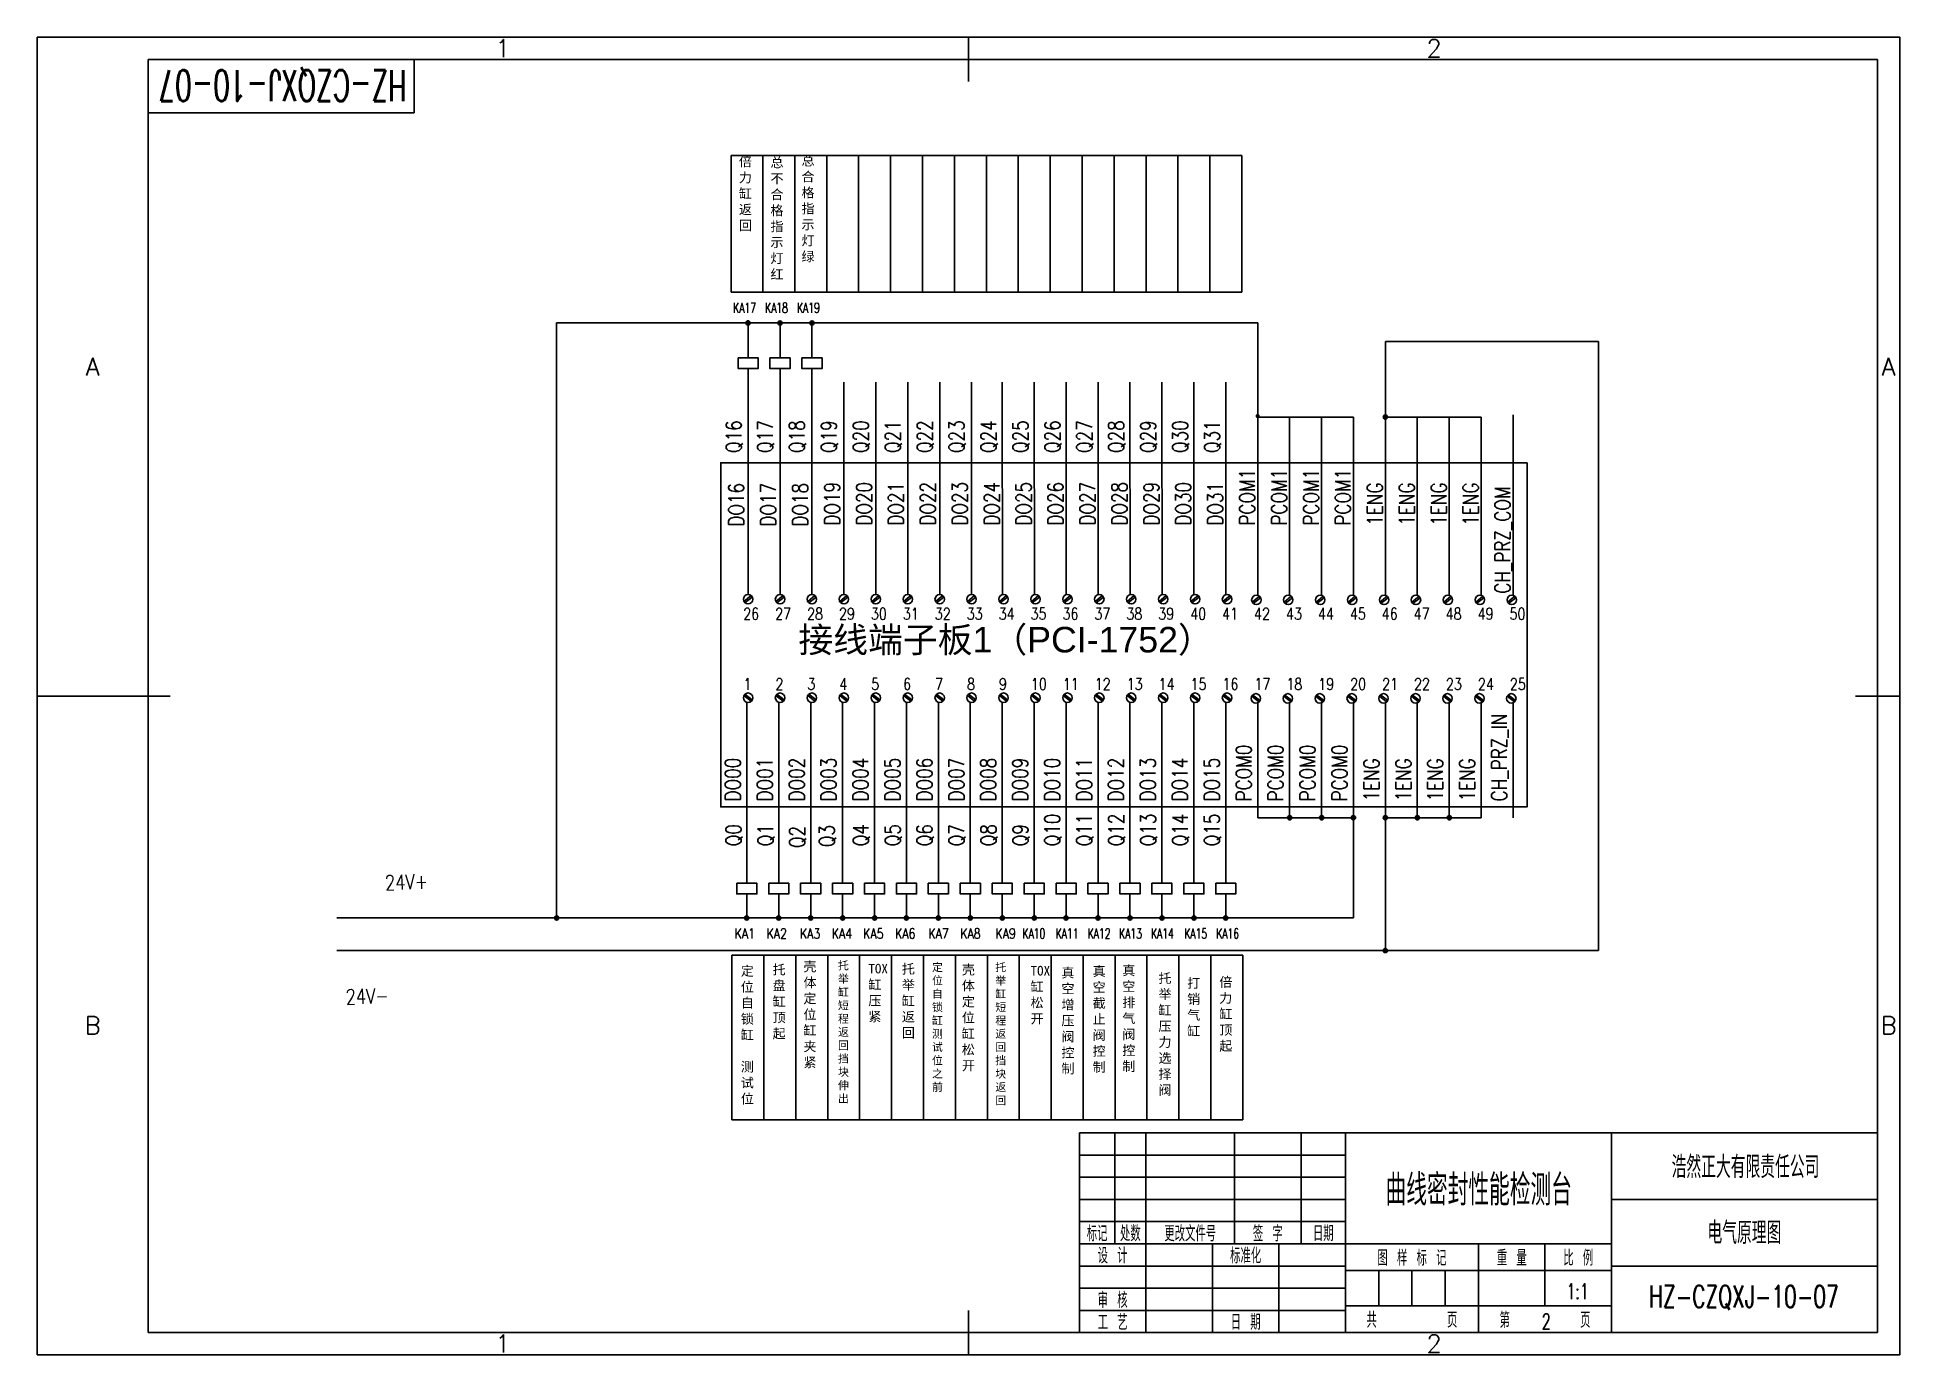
# Model space of a CAD drawing. Header units: millimetres. Extents: x -25 to 84078, y -5 to 292.
# Drawn here: x -25 to 395, y -5 to 292 of the extents above; entities that cross this region are included whole.
import ezdxf
from ezdxf.enums import TextEntityAlignment as Align

# ---------------------------------------------------------------- set-up
doc = ezdxf.new("R2010")
doc.units = ezdxf.units.MM
doc.header["$LTSCALE"] = 10
for name, color, linetype in [('1轮廓实线层', 7, 'Continuous'), ('2', 92, 'Continuous'), ('2细线层', 4, 'Continuous'), ('5剖面线层', 2, 'Continuous'), ('6文字层', 3, 'Continuous'), ('图框层', 7, 'Continuous')]:
    doc.layers.add(name, color=color, linetype=linetype)
doc.styles.add('PC_TEXTSTYLE', font='txt.shx', dxfattribs={"width": 0.8, "bigfont": 'hzfs.shx'})

msp = doc.modelspace()

# ---------------------------------------------------------------- texts
at = {"style": 'PC_TEXTSTYLE', "width": 0.8}
for s, p in [('24V+', (53.47, 99.7)), ('24V-', (44.6, 73.97))]:
    msp.add_text(s, height=3.367, rotation=2.2888, dxfattribs=at).set_placement(p)
at = {"insert": (146.63, 159.08), "char_height": 5.76, "width": 93.888, "attachment_point": 1}
msp.add_mtext('{\\fSimSun|b0|i0|c134|p54;接线端子板\\fArial|b0|i0|c0|p32;1\\fSimSun|b0|i0|c134|p54;（\\fArial|b0|i0|c0|p32;PCI-1752\\fSimSun|b0|i0|c134|p54;）}', dxfattribs=at)
at = {"layer": '2', "attachment_point": 1}
for s, insert, char_height, width in [('{\\fSimSun|b0|i0|c134|p6;倍力缸返回}', (133.23, 265.06), 2.16, 0.7157), ('{\\fSimSun|b0|i0|c134|p54;总不合格指示灯\\P红}', (140.34, 264.85), 2.16, 0.7157), ('{\\fSimSun|b0|i0|c134|p6;总合格指示灯绿}', (147.34, 265.25), 2.16, 0.7157), ('{\\fSimSun|b0|i0|c134|p54;定位自锁缸\\P\\P测试位}', (133.65, 82.6), 2.16, 0.7157), ('{\\fSimSun|b0|i0|c134|p54;托盘缸顶起}', (140.83, 82.9), 2.16, 0.7157), ('{\\fSimSun|b0|i0|c134|p54;壳体定位缸夹紧}', (147.78, 83.59), 2.16, 3.1783), ('{\\fSimSun|b0|i0|c134|p54;托举缸短程返回挡块伸出}', (155.57, 83.64), 1.8, 0.7157), ('{\\fSimSun|b0|i0|c134|p54;TOX缸压紧}', (162.42, 83.12), 2.16, 0.7157), ('{\\fSimSun|b0|i0|c134|p54;托举缸返回}', (169.97, 83.06), 2.16, 0.7157), ('{\\fSimSun|b0|i0|c134|p54;定位自锁缸 \\P测试位之前}', (176.77, 83.25), 1.8, 0.7157), ('{\\fSimSun|b0|i0|c134|p54;壳体定位缸松开}', (183.5, 82.88), 2.16, 0.7157), ('{\\fSimSun|b0|i0|c134|p54;托举缸短程返回挡块返回}', (191.05, 83.23), 1.8, 0.7157), ('{\\fSimSun|b0|i0|c134|p6;TOX缸松开}', (199, 82.65), 2.16, 0.7157), ('{\\fSimSun|b0|i0|c134|p54;真空增压阀控制}', (205.95, 82.2), 2.16, 0.7157), ('{\\fSimSun|b0|i0|c134|p54;真空截止阀控制}', (213, 82.54), 2.16, 0.7157), ('{\\fSimSun|b0|i0|c134|p54;真空排气阀控制}', (219.68, 82.71), 2.16, 0.7157), ('{\\fSimSun|b0|i0|c134|p6;托举缸压力选择阀}', (227.84, 80.96), 2.16, 0.7157), ('{\\fSimSun|b0|i0|c134|p6;打销气缸}', (234.32, 79.87), 2.16, 0.7157), ('{\\fSimSun|b0|i0|c134|p6;倍力缸顶起}', (241.56, 80.1), 2.16, 0.7157)]:
    msp.add_mtext(s, dxfattribs=dict(at, insert=insert, char_height=char_height, width=width))
at = {"layer": '6文字层', "style": 'PC_TEXTSTYLE'}
for s, p in [('1', (80, 289.5)), ('2', (290, 289.5)), ('A', (-12.5, 217.75)), ('A', (392.5, 217.75)), ('B', (-12.5, 69.25)), ('B', (392.5, 69.25)), ('1', (80, -2.5)), ('2', (290, -2.5))]:
    msp.add_text(s, height=4, dxfattribs=at).set_placement(p, align=Align.MIDDLE)
for s, height, width, p in [('KA17', 2.28, 0.67, (131.91, 229.86)), ('KA18', 2.28, 0.67, (139.11, 229.86)), ('KA19', 2.28, 0.67, (146.31, 229.86)), ('26', 2.617, 0.8, (134.2, 160.73)), ('27', 2.617, 0.8, (141.4, 160.73)), ('28', 2.617, 0.8, (148.6, 160.73)), ('29', 2.617, 0.8, (155.8, 160.73)), ('30', 2.617, 0.8, (163, 160.73)), ('31', 2.617, 0.8, (170.2, 160.73)), ('32', 2.617, 0.8, (177.4, 160.73)), ('33', 2.617, 0.8, (184.6, 160.73)), ('34', 2.617, 0.8, (191.8, 160.73)), ('35', 2.617, 0.8, (199, 160.73)), ('36', 2.617, 0.8, (206.2, 160.73)), ('37', 2.617, 0.8, (213.4, 160.73)), ('38', 2.617, 0.8, (220.6, 160.73)), ('39', 2.617, 0.8, (227.8, 160.73)), ('40', 2.617, 0.8, (235, 160.73)), ('41', 2.617, 0.8, (242.2, 160.73)), ('42', 2.617, 0.8, (249.4, 160.73)), ('43', 2.617, 0.8, (256.6, 160.73)), ('44', 2.617, 0.8, (263.8, 160.73)), ('45', 2.617, 0.8, (271, 160.73)), ('46', 2.617, 0.8, (278.2, 160.73)), ('47', 2.617, 0.8, (285.4, 160.73)), ('48', 2.617, 0.8, (292.6, 160.73)), ('49', 2.617, 0.8, (299.8, 160.73)), ('50', 2.617, 0.8, (307, 160.73)), ('1', 2.62, 0.8, (134.27, 144.88)), ('2', 2.62, 0.8, (141.47, 144.88)), ('3', 2.62, 0.8, (148.67, 144.88)), ('4', 2.62, 0.8, (155.87, 144.88)), ('5', 2.62, 0.8, (163.07, 144.88)), ('6', 2.62, 0.8, (170.27, 144.88)), ('7', 2.62, 0.8, (177.47, 144.88)), ('8', 2.62, 0.8, (184.67, 144.88)), ('9', 2.62, 0.8, (191.87, 144.88)), ('10', 2.617, 0.8, (199.07, 144.88)), ('11', 2.617, 0.8, (206.27, 144.88)), ('12', 2.617, 0.8, (213.47, 144.88)), ('13', 2.617, 0.8, (220.67, 144.88)), ('14', 2.617, 0.8, (227.87, 144.88)), ('15', 2.617, 0.8, (235.07, 144.88)), ('16', 2.617, 0.8, (242.27, 144.88)), ('17', 2.617, 0.8, (249.47, 144.88)), ('18', 2.617, 0.8, (256.67, 144.88)), ('19', 2.617, 0.8, (263.87, 144.88)), ('20', 2.617, 0.8, (271.07, 144.88)), ('21', 2.617, 0.8, (278.27, 144.88)), ('22', 2.617, 0.8, (285.47, 144.88)), ('23', 2.617, 0.8, (292.67, 144.88)), ('24', 2.617, 0.8, (299.87, 144.88)), ('25', 2.617, 0.8, (307.07, 144.88)), ('KA1', 2.28, 0.8, (132.24, 88.81)), ('KA2', 2.28, 0.8, (139.44, 88.81)), ('KA3', 2.28, 0.8, (146.95, 88.81)), ('KA4', 2.28, 0.8, (154.15, 88.81)), ('KA5', 2.28, 0.8, (161.23, 88.81)), ('KA6', 2.28, 0.8, (168.43, 88.81)), ('KA7', 2.28, 0.8, (175.94, 88.81)), ('KA8', 2.28, 0.8, (183.14, 88.81)), ('KA9', 2.28, 0.8, (191.07, 88.81)), ('KA10', 2.28, 0.67, (197.14, 88.81)), ('KA11', 2.28, 0.67, (204.64, 88.81)), ('KA12', 2.28, 0.67, (211.84, 88.81)), ('KA13', 2.28, 0.67, (218.93, 88.81)), ('KA14', 2.28, 0.67, (226.13, 88.81)), ('KA15', 2.28, 0.67, (233.64, 88.81)), ('KA16', 2.28, 0.67, (240.84, 88.81))]:
    msp.add_text(s, height=height, dxfattribs=dict(at, width=width)).set_placement(p)
at = {"layer": '6文字层', "style": 'PC_TEXTSTYLE', "width": 0.8}
for s, p in [('Q16', (133.78, 198.28)), ('Q17', (140.85, 198.28)), ('Q18', (148.05, 198.28)), ('Q19', (155.25, 198.28)), ('Q20', (162.45, 198.28)), ('Q21', (169.65, 198.28)), ('Q22', (176.85, 198.28)), ('Q23', (184.05, 198.28)), ('Q24', (191.25, 198.28)), ('Q25', (198.45, 198.28)), ('Q26', (205.65, 198.28)), ('Q27', (212.85, 198.28)), ('Q28', (220.05, 198.28)), ('Q29', (227.25, 198.28)), ('Q30', (234.45, 198.28)), ('Q31', (241.65, 198.28)), ('PCOM1', (249.57, 181.9)), ('PCOM1', (256.77, 181.9)), ('PCOM1', (263.97, 181.9)), ('PCOM1', (271.17, 181.9)), ('DO16', (134.37, 181.68)), ('DO17', (141.57, 181.68)), ('DO18', (148.77, 181.68)), ('DO19', (155.97, 181.9)), ('DO20', (163.17, 181.9)), ('DO21', (170.37, 181.9)), ('DO22', (177.57, 181.9)), ('DO23', (184.77, 181.9)), ('DO24', (191.97, 181.9)), ('DO25', (199.17, 181.9)), ('DO26', (206.37, 181.9)), ('DO27', (213.57, 181.9)), ('DO28', (220.77, 181.9)), ('DO29', (227.97, 181.9)), ('DO30', (235.17, 181.9)), ('DO31', (242.37, 181.9)), ('1ENG', (278.37, 181.9)), ('1ENG', (285.57, 181.9)), ('1ENG', (292.77, 181.9)), ('1ENG', (299.97, 181.9)), ('CH_PRZ_COM', (307.17, 166.55)), ('CH_PRZ_IN', (306.39, 119.73)), ('PCOM0', (248.79, 119.73)), ('PCOM0', (255.99, 119.73)), ('PCOM0', (263.19, 119.73)), ('PCOM0', (270.39, 119.73)), ('DO00', (133.59, 119.73)), ('DO01', (140.79, 119.73)), ('DO02', (147.99, 119.73)), ('DO03', (155.19, 119.73)), ('DO04', (162.39, 119.73)), ('DO05', (169.59, 119.73)), ('DO06', (176.79, 119.73)), ('DO07', (183.99, 119.73)), ('DO08', (191.19, 119.73)), ('DO09', (198.39, 119.73)), ('DO10', (205.59, 119.73)), ('DO11', (212.79, 119.73)), ('DO12', (219.99, 119.73)), ('DO13', (227.19, 119.73)), ('DO14', (234.39, 119.73)), ('DO15', (241.59, 119.73)), ('1ENG', (277.59, 119.73)), ('1ENG', (284.79, 119.73)), ('1ENG', (291.99, 119.73)), ('1ENG', (299.19, 119.73)), ('Q0', (133.74, 109.62)), ('Q1', (140.94, 109.62)), ('Q2', (148.09, 109.22)), ('Q3', (154.81, 109.42)), ('Q4', (162.43, 109.62)), ('Q5', (169.63, 109.62)), ('Q6', (176.83, 109.62)), ('Q7', (184.03, 109.62)), ('Q8', (191.23, 109.62)), ('Q9', (198.43, 109.62)), ('Q10', (205.63, 109.62)), ('Q11', (212.83, 109.62)), ('Q12', (220.03, 109.62)), ('Q13', (227.23, 109.62)), ('Q14', (234.43, 109.62)), ('Q15', (241.63, 109.62))]:
    msp.add_text(s, height=3.459, rotation=90, dxfattribs=at).set_placement(p)

# ---------------------------------------------------------------- blocks, each defined once
blk = doc.blocks.new('PC_TITLE_BLOCK')
at = {"layer": '1轮廓实线层'}
for p, q in [((0, 45), (-180, 45)), ((-180, 0), (-180, 45)), ((-172, 20), (-172, 45)), ((-165, 20), (-165, 45)), ((-145, 20), (-145, 45)), ((-130, 20), (-130, 45)), ((-120, 0), (-120, 45)), ((-60, 30), (0, 30)), ((-180, 20), (-60, 20)), ((-165, 0), (-165, 20)), ((-150, 0), (-150, 20)), ((-135, 0), (-135, 20)), ((-60, 15), (0, 15)), ((-180, 0), (0, 0))]:
    blk.add_line(p, q, dxfattribs=at)
at = {"layer": '1轮廓实线层', "color": 7}
for p, q in [((-60, 0), (-60, 45)), ((-180, 25), (-120, 25))]:
    blk.add_line(p, q, dxfattribs=at)
at = {"layer": '2细线层'}
for p, q in [((-180, 40), (-120, 40)), ((-180, 35), (-120, 35)), ((-180, 30), (-120, 30)), ((-90, 0), (-90, 20)), ((-75, 6), (-75, 20)), ((-180, 15), (-120, 15)), ((-120, 14), (-60, 14)), ((-112.5, 6), (-112.5, 14)), ((-105, 6), (-105, 14)), ((-97.5, 6), (-97.5, 14)), ((-180, 10), (-120, 10)), ((-180, 5), (-120, 5)), ((-120, 6), (-60, 6))]:
    blk.add_line(p, q, dxfattribs=at)
at = {"layer": '图框层'}
blk.add_line((0, 0), (0, 45), dxfattribs=at)
at = {"layer": '6文字层', "style": 'PC_TEXTSTYLE', "width": 0.667}
for s, p in [('标记', (-176, 22.5)), ('处数', (-168.5, 22.5)), (' 更改文件号 ', (-155, 22.5)), (' 签 字 ', (-137.5, 22.5)), (' 日期 ', (-125, 22.5)), (' 设 计 ', (-172.5, 17.51)), (' 标准化 ', (-142.5, 17.51)), (' 图 样 标 记 ', (-105, 17)), (' 重 量 ', (-82.5, 17)), (' 比 例 ', (-67.5, 17)), (' 审 核 ', (-172.5, 7.5)), (' 工 艺 ', (-172.5, 2.5)), (' 日 期 ', (-142.5, 2.5)), ('共       页', (-105, 3)), ('第       页', (-75, 3))]:
    blk.add_text(s, height=3.5, dxfattribs=at).set_placement(p, align=Align.MIDDLE)
at = {"layer": '6文字层', "style": 'PC_TEXTSTYLE', "flags": 8}
for tag, height, width, p, p2 in [('企业名称', 5, 2.215212, (-54.29, 34.82), (-5.27, 34.82)), ('产品名称或材料标记', 7, 0.675771, (-113.46, 28.64), (-66.42, 28.64)), ('图样名称', 5, 2.237588, (-54.79, 19.98), (-5.27, 19.98)), ('标准化', 3.5, 1.137204, (-133.83, 15.37), (-120.75, 15.37)), ('审核', 3.5, 1.738738, (-163.99, 5.37), (-150.63, 5.37)), ('重量', 3.5, 1.550325, (-88.46, 7.54), (-76.55, 7.54)), ('比例', 3.5, 1.526185, (-73.35, 7.54), (-61.93, 7.54)), ('图样代号', 5, 2.240461, (-54.79, 5.63), (-5.52, 5.63)), ('工艺', 3.5, 1.786989, (-164.21, 0.37), (-150.89, 0.37)), ('共几页', 3.5, 0.619588, (-108.07, 0.63), (-101.05, 0.63)), ('日期', 3.5, 1.717904, (-133.83, 0.37), (-120.75, 0.37))]:
    blk.add_attdef(tag, text='', height=height, dxfattribs=dict(at, width=width)).set_placement(p, p2, align=Align.FIT)
at = {"layer": '6文字层', "style": 'PC_TEXTSTYLE', "width": 3.962018, "flags": 8}
blk.add_attdef('设计', text='', height=3.5, rotation=358.4644, dxfattribs=at).set_placement((-164.23, 15.37), (-150.37, 15), align=Align.FIT)
at = {"layer": '6文字层', "color": 3, "style": 'PC_TEXTSTYLE', "width": 0.628057, "flags": 8}
blk.add_attdef('第几页', text='', height=3.5, dxfattribs=at).set_placement((-78.29, 0.75), (-71.16, 0.75), align=Align.FIT)
at = {"layer": '6文字层', "ltscale": 10, "style": 'PC_TEXTSTYLE', "flags": 1}
blk.add_attdef('图纸张数', (-58.68, -0.49), '', height=2.5, dxfattribs=at)
blk = doc.blocks.new('PC_TYDH_BLOCK')
at = {"layer": '2细线层', "linetype": 'Continuous'}
for p in [(60, 0), (0, -12)]:
    blk.add_line(p, (60, -12), dxfattribs=at)
at = {"layer": '6文字层', "style": 'PC_TEXTSTYLE', "width": 1.815486}
blk.add_attdef('图样代号', text='', height=7, rotation=180, dxfattribs=at).set_placement((58.24, -2.4), (2.35, -2.4), align=Align.FIT)

# ---------------------------------------------------------------- hatches: boundary and pattern name
at = {"layer": '5剖面线层'}
for points in [[(135.77, 227.61, 1), (134.82, 227.61, 1)], [(142.97, 227.58, 1), (142.02, 227.58, 1)], [(150.17, 227.58, 1), (149.22, 227.58, 1)], [(257.88, 116.04, 1), (256.93, 116.04, 1)], [(265.08, 116.04, 1), (264.13, 116.04, 1)], [(272.28, 116.04, 1), (271.33, 116.04, 1)], [(279.48, 116.04, 1), (278.53, 116.04, 1)], [(286.68, 116.04, 1), (285.73, 116.04, 1)], [(293.88, 116.04, 1), (292.93, 116.04, 1)], [(92.59, 93.47, 1), (91.64, 93.47, 1)], [(135.48, 93.47, 1), (134.53, 93.47, 1)], [(142.68, 93.47, 1), (141.73, 93.47, 1)], [(149.88, 93.47, 1), (148.93, 93.47, 1)], [(157.08, 93.47, 1), (156.13, 93.47, 1)], [(164.28, 93.47, 1), (163.33, 93.47, 1)], [(171.48, 93.47, 1), (170.53, 93.47, 1)], [(178.68, 93.47, 1), (177.73, 93.47, 1)], [(185.88, 93.47, 1), (184.93, 93.47, 1)], [(193.08, 93.47, 1), (192.13, 93.47, 1)], [(200.28, 93.47, 1), (199.33, 93.47, 1)], [(207.48, 93.47, 1), (206.53, 93.47, 1)], [(214.68, 93.47, 1), (213.73, 93.47, 1)], [(221.88, 93.47, 1), (220.93, 93.47, 1)], [(229.08, 93.47, 1), (228.13, 93.47, 1)], [(236.3, 93.47, 1), (235.34, 93.47, 1)], [(243.5, 93.47, 1), (242.54, 93.47, 1)]]:
    msp.add_hatch(color=7, dxfattribs=at).paths.add_polyline_path(points)
h = msp.add_hatch(color=256, dxfattribs=at)
h.paths.add_polyline_path([(249.73, 206.6), (250.68, 206.6, 1)])
h.paths.add_polyline_path([(250.68, 206.6), (250.21, 206.6), (250.21, 206.12, 0.414214)])
h.paths.add_polyline_path([(250.21, 206.6), (249.73, 206.6, 0.414214), (250.21, 206.12)])
h = msp.add_hatch(color=256, dxfattribs=at)
h.paths.add_polyline_path([(279.01, 206.83, 0.414214), (278.53, 206.36, 0.414214), (279.01, 205.88)])
h.paths.add_polyline_path([(279.01, 206.83), (279.01, 206.36), (279.48, 206.36, 0.414214)])
h.paths.add_polyline_path([(279.48, 206.36), (279.01, 206.36), (279.01, 205.88, 0.414214)])
h = msp.add_hatch(color=256, dxfattribs=at)
h.paths.add_polyline_path([(279.48, 86.12), (279.01, 86.12), (278.53, 86.12, 1)])
h.paths.add_polyline_path([(279.01, 86.59), (279.01, 86.12), (279.48, 86.12, 0.414214)])
h.paths.add_polyline_path([(279.01, 86.59, 0.414214), (278.53, 86.12), (279.01, 86.12)])

# ---------------------------------------------------------------- linework, layer by layer
for p, q in [((250.21, 227.61), (92.12, 227.61)), ((92.12, 227.61), (92.12, 93.47)), ((279.01, 223.41), (279.01, 166.33)), ((250.21, 206.36), (250.21, 166.33)), ((250.21, 206.36), (271.81, 206.36)), ((257.41, 206.36), (257.41, 166.33)), ((264.61, 206.36), (264.61, 166.33)), ((271.81, 206.36), (271.81, 166.33)), ((279.01, 206.36), (300.61, 206.36)), ((286.21, 206.36), (286.21, 166.33)), ((293.41, 206.36), (293.41, 166.33)), ((300.61, 206.36), (300.61, 166.33)), ((307.81, 206.87), (307.81, 166.33)), ((134.37, 164.84), (135.98, 166.12)), ((134.57, 164.51), (136.22, 165.8)), ((141.57, 164.84), (143.18, 166.12)), ((141.77, 164.51), (143.42, 165.8)), ((148.77, 164.84), (150.38, 166.12)), ((148.97, 164.51), (150.62, 165.8)), ((155.97, 164.84), (157.58, 166.12)), ((156.17, 164.51), (157.82, 165.8)), ((163.17, 164.84), (164.78, 166.12)), ((163.37, 164.51), (165.02, 165.8)), ((170.37, 164.84), (171.98, 166.12)), ((170.57, 164.51), (172.22, 165.8)), ((177.57, 164.84), (179.18, 166.12)), ((177.77, 164.51), (179.42, 165.8)), ((184.77, 164.84), (186.38, 166.12)), ((184.97, 164.51), (186.62, 165.8)), ((191.97, 164.84), (193.58, 166.12)), ((192.17, 164.51), (193.82, 165.8)), ((199.17, 164.84), (200.78, 166.12)), ((199.37, 164.51), (201.02, 165.8)), ((206.37, 164.84), (207.98, 166.12)), ((206.57, 164.51), (208.22, 165.8)), ((213.57, 164.84), (215.18, 166.12)), ((213.77, 164.51), (215.42, 165.8)), ((220.77, 164.84), (222.38, 166.12)), ((220.97, 164.51), (222.62, 165.8)), ((227.97, 164.84), (229.58, 166.12)), ((228.17, 164.51), (229.82, 165.8)), ((235.17, 164.84), (236.78, 166.12)), ((235.37, 164.51), (237.02, 165.8)), ((242.37, 164.84), (243.98, 166.12)), ((242.57, 164.51), (244.22, 165.8)), ((248.98, 164.69), (250.59, 165.97)), ((249.18, 164.37), (250.83, 165.65)), ((256.18, 164.69), (257.79, 165.97)), ((256.38, 164.37), (258.03, 165.65)), ((263.38, 164.69), (264.99, 165.97)), ((263.58, 164.37), (265.23, 165.65)), ((270.58, 164.69), (272.19, 165.97)), ((270.78, 164.37), (272.43, 165.65)), ((277.78, 164.69), (279.39, 165.97)), ((277.98, 164.37), (279.63, 165.65)), ((284.98, 164.69), (286.59, 165.97)), ((285.18, 164.37), (286.83, 165.65)), ((292.18, 164.69), (293.79, 165.97)), ((292.38, 164.37), (294.03, 165.65)), ((299.38, 164.69), (300.99, 165.97)), ((299.58, 164.37), (301.23, 165.65)), ((306.58, 164.69), (308.19, 165.97)), ((306.78, 164.37), (308.43, 165.65)), ((134.37, 143.59), (135.98, 142.31)), ((134.57, 143.91), (136.22, 142.63)), ((141.57, 143.59), (143.18, 142.31)), ((141.77, 143.91), (143.42, 142.63)), ((148.77, 143.59), (150.38, 142.31)), ((148.97, 143.91), (150.62, 142.63)), ((155.97, 143.59), (157.58, 142.31)), ((156.17, 143.91), (157.82, 142.63)), ((163.17, 143.59), (164.78, 142.31)), ((163.37, 143.91), (165.02, 142.63)), ((170.37, 143.59), (171.98, 142.31)), ((170.57, 143.91), (172.22, 142.63)), ((177.57, 143.59), (179.18, 142.31)), ((177.77, 143.91), (179.42, 142.63)), ((184.77, 143.59), (186.38, 142.31)), ((184.97, 143.91), (186.62, 142.63)), ((191.97, 143.59), (193.58, 142.31)), ((192.17, 143.91), (193.82, 142.63)), ((199.17, 143.59), (200.78, 142.31)), ((199.37, 143.91), (201.02, 142.63)), ((206.37, 143.59), (207.98, 142.31)), ((206.57, 143.91), (208.22, 142.63)), ((213.57, 143.59), (215.18, 142.31)), ((213.77, 143.91), (215.42, 142.63)), ((220.77, 143.59), (222.38, 142.31)), ((220.97, 143.91), (222.62, 142.63)), ((227.97, 143.59), (229.58, 142.31)), ((228.17, 143.91), (229.82, 142.63)), ((235.17, 143.59), (236.78, 142.31)), ((235.37, 143.91), (237.02, 142.63)), ((242.37, 143.59), (243.98, 142.31)), ((242.57, 143.91), (244.22, 142.63)), ((248.88, 143.45), (250.49, 142.17)), ((249.08, 143.77), (250.73, 142.49)), ((256.08, 143.45), (257.69, 142.17)), ((256.28, 143.77), (257.93, 142.49)), ((263.28, 143.45), (264.89, 142.17)), ((263.48, 143.77), (265.13, 142.49)), ((270.48, 143.45), (272.09, 142.17)), ((270.68, 143.77), (272.33, 142.49)), ((277.68, 143.45), (279.29, 142.17)), ((277.88, 143.77), (279.53, 142.49)), ((284.88, 143.45), (286.49, 142.17)), ((285.08, 143.77), (286.73, 142.49)), ((292.08, 143.45), (293.69, 142.17)), ((292.28, 143.77), (293.93, 142.49)), ((299.28, 143.45), (300.89, 142.17)), ((299.48, 143.77), (301.13, 142.49)), ((306.48, 143.45), (308.09, 142.17)), ((306.68, 143.77), (308.33, 142.49)), ((135.01, 108.45), (135.01, 142.1)), ((142.21, 108.45), (142.21, 142.1)), ((149.41, 108.45), (149.41, 142.1)), ((156.61, 108.45), (156.61, 142.1)), ((163.81, 108.45), (163.81, 142.1)), ((171.01, 108.45), (171.01, 142.1)), ((178.21, 108.45), (178.21, 142.1)), ((185.41, 108.45), (185.41, 142.1)), ((192.61, 108.45), (192.61, 142.1)), ((199.81, 108.45), (199.81, 142.1)), ((207.01, 108.45), (207.01, 142.1)), ((214.21, 108.45), (214.21, 142.1)), ((221.41, 108.45), (221.41, 142.1)), ((228.61, 108.45), (228.61, 142.1)), ((235.81, 108.45), (235.81, 142.1)), ((243.01, 108.45), (243.01, 142.1)), ((250.21, 116.04), (250.21, 142.1)), ((257.41, 116.04), (257.41, 142.1)), ((264.61, 116.04), (264.61, 142.1)), ((271.81, 93.47), (271.81, 142.1)), ((279.01, 86.12), (279.01, 142.1)), ((286.21, 116.04), (286.21, 142.1)), ((293.41, 116.04), (293.41, 142.1)), ((300.61, 116.04), (300.61, 142.1)), ((307.81, 116.04), (307.81, 142.1)), ((250.21, 116.04), (271.81, 116.04)), ((300.61, 116.04), (279.01, 116.04)), ((135.01, 108.45), (135.01, 101.28)), ((142.21, 108.45), (142.21, 101.28)), ((149.41, 108.45), (149.41, 101.28)), ((156.61, 108.45), (156.61, 101.28)), ((163.81, 108.45), (163.81, 101.28)), ((171.01, 108.45), (171.01, 101.28)), ((178.21, 108.45), (178.21, 101.28)), ((185.41, 108.45), (185.41, 101.28)), ((192.61, 108.45), (192.61, 101.28)), ((199.81, 108.45), (199.81, 101.28)), ((207.01, 108.45), (207.01, 101.28)), ((214.21, 108.45), (214.21, 101.28)), ((221.41, 108.45), (221.41, 101.28)), ((228.61, 108.45), (228.61, 101.28)), ((235.81, 108.45), (235.81, 101.28)), ((243.01, 108.45), (243.01, 101.28)), ((42.57, 93.47), (134.53, 93.47)), ((135.48, 93.47), (271.81, 93.47)), ((42.57, 86.12), (279.01, 86.12))]:
    msp.add_line(p, q)
for points in [[(133.03, 219.73), (137.57, 219.73), (137.57, 217.35), (133.03, 217.35)], [(140.23, 219.7), (144.77, 219.7), (144.77, 217.32), (140.23, 217.32)], [(147.43, 219.7), (151.97, 219.7), (151.97, 217.32), (147.43, 217.32)], [(132.74, 101.28), (137.28, 101.28), (137.28, 98.89), (132.74, 98.89)], [(139.94, 101.28), (144.48, 101.28), (144.48, 98.89), (139.94, 98.89)], [(147.14, 101.28), (151.68, 101.28), (151.68, 98.89), (147.14, 98.89)], [(154.34, 101.28), (158.88, 101.28), (158.88, 98.89), (154.34, 98.89)], [(161.54, 101.28), (166.08, 101.28), (166.08, 98.89), (161.54, 98.89)], [(168.74, 101.28), (173.28, 101.28), (173.28, 98.89), (168.74, 98.89)], [(175.94, 101.28), (180.48, 101.28), (180.48, 98.89), (175.94, 98.89)], [(183.14, 101.28), (187.68, 101.28), (187.68, 98.89), (183.14, 98.89)], [(190.34, 101.28), (194.88, 101.28), (194.88, 98.89), (190.34, 98.89)], [(197.54, 101.28), (202.08, 101.28), (202.08, 98.89), (197.54, 98.89)], [(204.74, 101.28), (209.28, 101.28), (209.28, 98.89), (204.74, 98.89)], [(211.94, 101.28), (216.48, 101.28), (216.48, 98.89), (211.94, 98.89)], [(219.14, 101.28), (223.68, 101.28), (223.68, 98.89), (219.14, 98.89)], [(226.34, 101.28), (230.88, 101.28), (230.88, 98.89), (226.34, 98.89)], [(233.54, 101.28), (238.08, 101.28), (238.08, 98.89), (233.54, 98.89)], [(240.74, 101.28), (245.28, 101.28), (245.28, 98.89), (240.74, 98.89)]]:
    msp.add_lwpolyline(points, close=True)
for centre in [(135.3, 165.31), (142.5, 165.31), (149.7, 165.31), (156.9, 165.31), (164.1, 165.31), (171.3, 165.31), (178.5, 165.31), (185.7, 165.31), (192.9, 165.31), (200.1, 165.31), (207.3, 165.31), (214.5, 165.31), (221.7, 165.31), (228.9, 165.31), (236.1, 165.31), (243.3, 165.31), (249.91, 165.17), (257.11, 165.17), (264.31, 165.17), (271.51, 165.17), (278.71, 165.17), (285.91, 165.17), (293.11, 165.17), (300.31, 165.17), (307.51, 165.17), (135.3, 143.12), (142.5, 143.12), (149.7, 143.12), (156.9, 143.12), (164.1, 143.12), (171.3, 143.12), (178.5, 143.12), (185.7, 143.12), (192.9, 143.12), (200.1, 143.12), (207.3, 143.12), (214.5, 143.12), (221.7, 143.12), (228.9, 143.12), (236.1, 143.12), (243.3, 143.12), (249.81, 142.97), (257.01, 142.97), (264.21, 142.97), (271.41, 142.97), (278.61, 142.97), (285.81, 142.97), (293.01, 142.97), (300.21, 142.97), (307.41, 142.97)]:
    msp.add_circle(centre, 1.06)
at = {"layer": '1轮廓实线层'}
for p, q in [((185, 292), (185, 282)), ((0, 0), (0, 287)), ((390, 287), (0, 287)), ((390, 287), (390, 0)), ((135.3, 219.73), (135.3, 227.61)), ((142.5, 219.7), (142.5, 227.58)), ((149.7, 219.7), (149.7, 227.58)), ((250.21, 206.36), (250.21, 227.61)), ((327.1, 223.41), (279.01, 223.41)), ((327.1, 86.12), (327.1, 223.41)), ((135.3, 209.43), (135.3, 217.35)), ((142.5, 209.4), (142.5, 217.32)), ((149.7, 209.4), (149.7, 217.32)), ((156.9, 214.25), (156.9, 205.45)), ((164.1, 214.25), (164.1, 205.43)), ((171.3, 214.25), (171.3, 205.43)), ((178.5, 214.25), (178.5, 205.45)), ((185.7, 214.25), (185.7, 205.45)), ((192.61, 214.25), (192.65, 166.34)), ((199.81, 214.25), (199.85, 166.34)), ((207.01, 214.25), (207.05, 166.34)), ((214.21, 214.25), (214.25, 166.34)), ((221.41, 214.25), (221.45, 166.34)), ((228.61, 214.25), (228.65, 166.34)), ((235.81, 214.25), (235.85, 166.34)), ((243.01, 214.25), (243.05, 166.34)), ((135.3, 209.43), (135.3, 205.45)), ((142.5, 209.4), (142.5, 205.43)), ((149.7, 209.4), (149.7, 205.43)), ((135.3, 166.37), (135.3, 205.45)), ((142.5, 166.37), (142.5, 205.43)), ((149.7, 166.37), (149.7, 205.43)), ((156.9, 166.37), (156.9, 205.43)), ((164.1, 166.37), (164.1, 205.43)), ((171.3, 166.37), (171.3, 205.43)), ((178.5, 166.37), (178.5, 205.43)), ((185.7, 166.37), (185.7, 205.43)), ((-25, 143.5), (5, 143.5)), ((395, 143.5), (385, 143.5)), ((135.01, 98.89), (135.01, 93.94)), ((142.21, 98.89), (142.21, 93.47)), ((149.41, 98.89), (149.41, 93.47)), ((156.61, 98.89), (156.61, 93.47)), ((163.81, 98.89), (163.81, 93.47)), ((171.01, 98.89), (171.01, 93.47)), ((178.21, 98.89), (178.21, 93.47)), ((185.41, 98.89), (185.41, 93.47)), ((192.61, 98.89), (192.61, 93.47)), ((199.81, 98.89), (199.81, 93.47)), ((207.01, 98.89), (207.01, 93.47)), ((214.21, 98.89), (214.21, 93.47)), ((221.41, 98.89), (221.41, 93.47)), ((228.61, 98.89), (228.61, 93.47)), ((235.81, 98.89), (235.82, 93.47)), ((243.01, 98.89), (243.02, 93.47)), ((279.01, 86.12), (327.1, 86.12)), ((185, -5), (185, 5)), ((0, 0), (390, 0))]:
    msp.add_line(p, q, dxfattribs=at)
msp.add_lwpolyline([(310.97, 196.09), (129.15, 196.09), (129.15, 118.49), (310.97, 118.49)], close=True, dxfattribs=at)
for centre in [(135.3, 227.61), (142.5, 227.58), (149.7, 227.58), (279.01, 206.36), (257.41, 116.04), (264.61, 116.04), (271.81, 116.04), (279.01, 116.04), (286.21, 116.04), (293.41, 116.04), (92.12, 93.47), (135.01, 93.47), (142.21, 93.47), (149.41, 93.47), (156.61, 93.47), (163.81, 93.47), (171.01, 93.47), (178.21, 93.47), (185.41, 93.47), (192.61, 93.47), (199.81, 93.47), (207.01, 93.47), (214.21, 93.47), (221.41, 93.47), (228.61, 93.47), (235.82, 93.47), (243.02, 93.47), (279.01, 86.12)]:
    msp.add_circle(centre, 0.476, dxfattribs=at)
at = {"layer": '2'}
for p, q in [((131.47, 265.31), (246.63, 265.31)), ((131.47, 265.31), (131.47, 241.31)), ((138.63, 265.31), (138.63, 241.31)), ((138.63, 265.31), (145.83, 265.31)), ((138.63, 265.31), (145.83, 265.31)), ((145.83, 265.31), (145.83, 241.38)), ((153.03, 265.31), (160.23, 265.31)), ((153.03, 241.38), (153.03, 265.31)), ((160.23, 265.31), (160.23, 241.37)), ((160.23, 265.31), (167.43, 265.31)), ((167.43, 265.31), (167.43, 241.37)), ((167.43, 265.31), (174.63, 265.31)), ((167.43, 265.31), (174.63, 265.31)), ((174.63, 265.31), (174.63, 241.31)), ((181.83, 241.31), (181.83, 265.31)), ((181.83, 265.31), (189.03, 265.31)), ((189.03, 265.31), (189.03, 241.31)), ((189.03, 265.31), (196.23, 265.31)), ((196.23, 265.31), (196.23, 241.31)), ((203.43, 241.31), (203.43, 265.31)), ((203.43, 265.31), (210.63, 265.31)), ((210.63, 265.31), (210.63, 241.31)), ((217.83, 241.31), (217.83, 265.31)), ((217.83, 265.31), (225.03, 265.31)), ((225.03, 265.31), (225.03, 241.31)), ((232.23, 241.31), (232.23, 265.31)), ((232.23, 265.31), (239.43, 265.31)), ((239.43, 265.31), (239.43, 241.31)), ((246.63, 241.31), (246.63, 265.31)), ((131.47, 241.31), (131.47, 234.55)), ((138.63, 241.31), (138.63, 234.54)), ((145.83, 234.54), (145.83, 241.38)), ((153.03, 241.38), (153.03, 234.54)), ((160.23, 241.37), (160.23, 234.54)), ((167.43, 241.37), (167.43, 234.54)), ((174.63, 241.31), (174.63, 234.54)), ((181.83, 241.31), (181.83, 234.54)), ((189.03, 241.31), (189.03, 234.54)), ((196.23, 234.54), (196.23, 241.31)), ((203.43, 241.31), (203.43, 234.54)), ((210.63, 234.54), (210.63, 241.31)), ((217.83, 241.31), (217.83, 234.54)), ((225.03, 234.54), (225.03, 241.31)), ((232.23, 241.31), (232.23, 234.54)), ((239.43, 234.54), (239.43, 241.31)), ((246.63, 241.31), (246.63, 234.54)), ((246.63, 241.31), (246.63, 241.31)), ((131.47, 234.54), (246.63, 234.54)), ((153.03, 234.54), (145.83, 234.54)), ((203.43, 234.54), (196.23, 234.54)), ((217.83, 234.54), (210.63, 234.54)), ((232.23, 234.54), (225.03, 234.54)), ((246.63, 234.54), (239.43, 234.54)), ((131.65, 85.07), (131.65, 61.07)), ((131.65, 85.07), (246.85, 85.07)), ((138.85, 85.07), (138.85, 61.14)), ((146.05, 61.14), (146.05, 85.07)), ((153.25, 85.07), (153.25, 61.13)), ((160.45, 85.07), (160.45, 61.13)), ((167.65, 85.07), (167.65, 61.07)), ((174.85, 61.07), (174.85, 85.07)), ((182.05, 85.07), (182.05, 61.07)), ((189.25, 85.07), (189.25, 61.07)), ((196.45, 61.07), (196.45, 85.07)), ((203.65, 85.07), (203.65, 61.07)), ((210.85, 61.07), (210.85, 85.07)), ((218.05, 85.07), (218.05, 61.07)), ((225.25, 61.07), (225.25, 85.07)), ((232.45, 85.07), (232.45, 61.07)), ((239.65, 61.07), (239.65, 85.07)), ((246.85, 47.98), (246.85, 85.07)), ((131.65, 61.07), (131.65, 47.98)), ((138.85, 47.98), (138.85, 61.14)), ((146.05, 61.14), (146.05, 47.98)), ((153.25, 61.13), (153.25, 47.98)), ((160.45, 61.13), (160.45, 47.98)), ((167.65, 61.07), (167.65, 47.98)), ((174.85, 61.07), (174.85, 47.98)), ((182.05, 61.07), (182.05, 47.98)), ((189.25, 47.98), (189.25, 61.07)), ((196.45, 61.07), (196.45, 47.98)), ((203.65, 47.98), (203.65, 61.07)), ((210.85, 61.07), (210.85, 47.98)), ((218.05, 47.98), (218.05, 61.07)), ((225.25, 61.07), (225.25, 47.98)), ((232.45, 47.98), (232.45, 61.07)), ((239.65, 61.07), (239.65, 47.98)), ((239.65, 61.07), (239.65, 61.07)), ((131.65, 47.98), (246.85, 47.98))]:
    msp.add_line(p, q, dxfattribs=at)
at = {"layer": '2细线层'}
for p, q in [((-25, -5), (-25, 292)), ((395, 292), (-25, 292)), ((-25, 292), (-25, 287)), ((185, 292), (185, 287)), ((395, 292), (395, -5)), ((-25, 143.5), (0, 143.5)), ((395, 143.5), (390, 143.5)), ((-25, -5), (-25, 0)), ((185, -5), (185, 0)), ((-25, -5), (395, -5)), ((-25, -5), (0, -5)), ((395, -5), (390, -5))]:
    msp.add_line(p, q, dxfattribs=at)

# ---------------------------------------------------------------- block references
at = {"layer": '图框层'}
ref = msp.add_blockref('PC_TYDH_BLOCK', (0, 287), dxfattribs=at)
ref.add_attrib('图样代号', 'HZ-CZQXJ-10-07', dxfattribs={"layer": '6文字层', "height": 7, "rotation": 180, "style": 'PC_TEXTSTYLE', "width": 0.614214}).set_placement((58.24, 284.6), (2.35, 284.6), align=Align.FIT)
ref = msp.add_blockref('PC_TITLE_BLOCK', (390, 0), dxfattribs=at)
ref.add_attrib('产品名称或材料标记', '曲线密封性能检测台', dxfattribs={"layer": '6文字层', "height": 7, "style": 'PC_TEXTSTYLE', "width": 0.667}).set_placement((300.06, 28.64), align=Align.CENTER)
ref.add_attrib('图样名称', '电气原理图', dxfattribs={"layer": '6文字层', "height": 5, "style": 'PC_TEXTSTYLE', "width": 0.667}).set_placement((359.97, 19.98), align=Align.CENTER)
ref.add_attrib('企业名称', '浩然正大有限责任公司', dxfattribs={"layer": '6文字层', "height": 5, "style": 'PC_TEXTSTYLE', "width": 0.667}).set_placement((360.22, 34.82), align=Align.CENTER)
ref.add_attrib('图样代号', 'HZ-CZQXJ-10-07', dxfattribs={"layer": '6文字层', "height": 5, "style": 'PC_TEXTSTYLE', "width": 0.667}).set_placement((359.85, 5.63), align=Align.CENTER)
ref.add_attrib('比例', '1:1', dxfattribs={"layer": '6文字层', "height": 3.5, "style": 'PC_TEXTSTYLE', "width": 0.667}).set_placement((322.36, 7.54), align=Align.CENTER)
ref.add_attrib('第几页', '2', dxfattribs={"layer": '6文字层', "color": 3, "height": 3.5, "style": 'PC_TEXTSTYLE', "width": 0.667}).set_placement((315.28, 0.75), align=Align.CENTER)

msp.set_redraw_order([(e.dxf.handle, doc.entitydb.next_handle()) for e in msp.query("TEXT MTEXT ATTDEF DIMENSION ARC_DIMENSION")])  # texts and dimensions are drawn at this point

doc.saveas('drawing.dxf')
